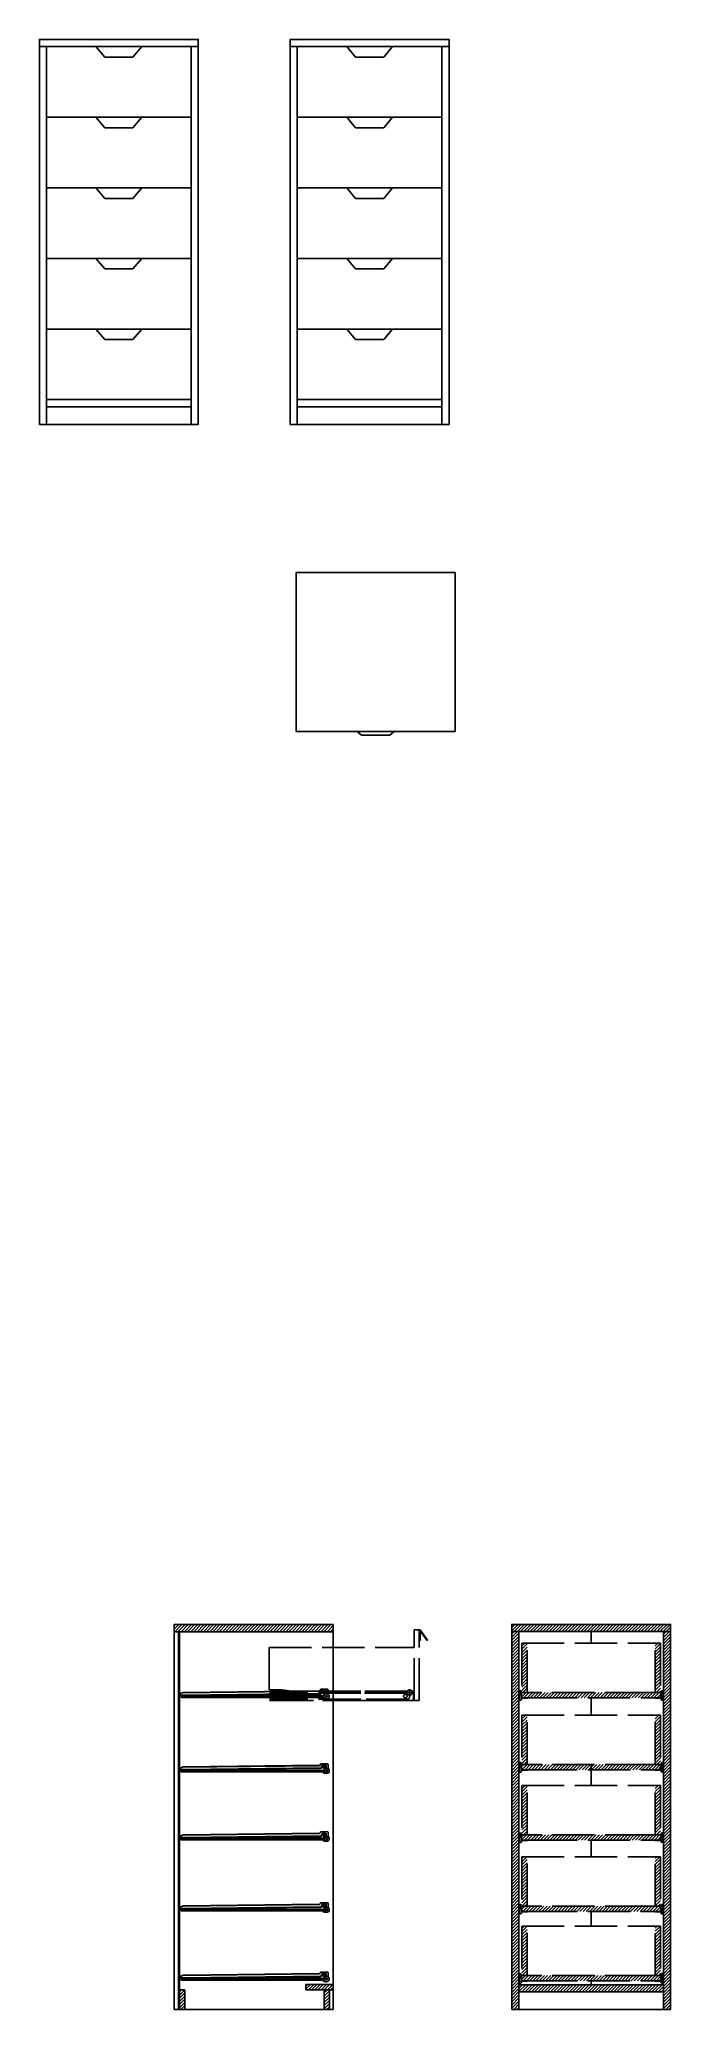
# Model space of a CAD drawing. Header units: millimetres. Extents: x -728 to 1441, y -1370 to 450.
# Drawn here: x 286 to 465, y -349 to 209 of the extents above; entities that cross this region are included whole.
import ezdxf

# ---------------------------------------------------------------- set-up
doc = ezdxf.new("R2010")
doc.units = ezdxf.units.MM
doc.linetypes.add('ACAD_ISO02W100', pattern=[15, 12, -3])
for name, color, linetype in [('Dettagli', 252, 'Continuous'), ('Linee da tratteggiare', 9, 'ACAD_ISO02W100'), ('Tratteggi', 252, 'Continuous')]:
    doc.layers.add(name, color=color, linetype=linetype)

msp = doc.modelspace()

# ---------------------------------------------------------------- hatches: boundary and pattern name
at = {"layer": 'Tratteggi', "transparency": 33554516}
h = msp.add_hatch(dxfattribs=at)
h.set_pattern_fill('ANSI31', color=256, scale=0.2)
h.paths.add_polyline_path([(465.2, -239.86), (420.2, -239.86), (420.2, -241.86), (421.45, -241.86), (422.2, -241.86), (463.2, -241.86), (464.51, -241.86), (465.2, -241.86)])
h = msp.add_hatch(dxfattribs=at)
h.set_pattern_fill('ANSI31', color=256, scale=0.2)
h.paths.add_polyline_path([(369.58, -241.9), (369.58, -239.9), (324.58, -239.9), (324.58, -241.9), (325.74, -241.9), (325.74, -241.77), (326.04, -241.77), (326.04, -241.9)])
h = msp.add_hatch(dxfattribs=at)
h.set_pattern_fill('ANSI31', color=256, scale=0.2)
h.paths.add_polyline_path([(326.04, -308.13), (325.74, -308.13), (325.74, -331.85), (326.04, -331.85)])
h.paths.add_polyline_path([(326.04, -269.1), (325.74, -269.1), (325.74, -308.13), (326.04, -308.13)])
h.paths.add_polyline_path([(326.04, -241.77), (325.74, -241.77), (325.74, -269.1), (326.04, -269.1)])
h = msp.add_hatch(dxfattribs=at)
h.set_pattern_fill('ANSI31', color=256, scale=0.2)
h.paths.add_polyline_path([(422.2, -241.86), (421.45, -241.86), (420.2, -241.86), (420.2, -348.86), (422.2, -348.86)])
h = msp.add_hatch(dxfattribs=at)
h.set_pattern_fill('ANSI31', color=256, scale=0.2)
h.paths.add_polyline_path([(462.36, -259.13), (458.67, -259.13), (423.07, -259.14), (423.07, -260.64), (426.76, -260.64), (462.36, -260.63)])
h.paths.add_polyline_path([(424.57, -245.14), (423.07, -245.14), (423.07, -259.14), (424.57, -259.14)])
h.paths.add_polyline_path([(462.36, -245.14), (460.86, -245.14), (460.86, -259.13), (462.36, -259.13)])
h = msp.add_hatch(dxfattribs=at)
h.set_pattern_fill('ANSI31', color=256, scale=0.2)
h.paths.add_polyline_path([(465.2, -241.86), (464.51, -241.86), (463.2, -241.86), (463.2, -348.86), (465.2, -348.86)])
h = msp.add_hatch(dxfattribs=at)
h.set_pattern_fill('ANSI31', color=256, scale=0.2)
h.paths.add_polyline_path([(424.57, -265.5), (423.07, -265.5), (423.07, -279.5), (424.57, -279.5)])
h.paths.add_polyline_path([(462.36, -279.49), (458.67, -279.49), (423.07, -279.5), (423.07, -281), (426.76, -281), (462.36, -280.99)])
h.paths.add_polyline_path([(462.36, -265.5), (460.86, -265.5), (460.86, -279.49), (462.36, -279.49)])
h = msp.add_hatch(dxfattribs=at)
h.set_pattern_fill('ANSI31', color=256, scale=0.2)
h.paths.add_polyline_path([(424.57, -285.43), (423.07, -285.43), (423.07, -299.43), (424.57, -299.43)])
h.paths.add_polyline_path([(462.36, -299.42), (458.67, -299.42), (423.07, -299.43), (423.07, -300.93), (426.76, -300.93), (462.36, -300.92)])
h.paths.add_polyline_path([(462.36, -285.43), (460.86, -285.43), (460.86, -299.42), (462.36, -299.42)])
h = msp.add_hatch(dxfattribs=at)
h.set_pattern_fill('ANSI31', color=256, scale=0.2)
h.paths.add_polyline_path([(424.57, -305.64), (423.07, -305.64), (423.07, -319.64), (424.57, -319.64)])
h.paths.add_polyline_path([(462.36, -319.63), (458.67, -319.63), (423.07, -319.64), (423.07, -321.14), (426.76, -321.14), (462.36, -321.13)])
h.paths.add_polyline_path([(462.36, -305.64), (460.86, -305.64), (460.86, -319.63), (462.36, -319.63)])
h = msp.add_hatch(dxfattribs=at)
h.set_pattern_fill('ANSI31', color=256, scale=0.2)
h.paths.add_polyline_path([(424.57, -325.27), (423.07, -325.27), (423.07, -339.27), (424.57, -339.27)])
h.paths.add_polyline_path([(462.36, -339.26), (460.86, -339.26), (458.67, -339.26), (423.07, -339.27), (423.07, -340.77), (426.76, -340.77), (462.36, -340.76)])
h.paths.add_polyline_path([(462.36, -325.27), (460.86, -325.27), (460.86, -339.26), (462.36, -339.26)])
h = msp.add_hatch(dxfattribs=at)
h.set_pattern_fill('ANSI31', color=256, scale=0.2)
h.paths.add_polyline_path([(326.04, -331.85), (325.74, -331.85), (325.74, -348.9), (326.04, -348.9), (326.04, -343.27)])
h.paths.add_polyline_path([(327.54, -343.27), (326.04, -343.27), (326.04, -348.9), (327.54, -348.9)])
h = msp.add_hatch(dxfattribs=at)
h.set_pattern_fill('ANSI31', color=256, scale=0.2)
h.paths.add_polyline_path([(369.58, -341.77), (361.84, -341.77), (361.84, -343.27), (369.58, -343.27)])
h = msp.add_hatch(dxfattribs=at)
h.set_pattern_fill('ANSI31', color=256, scale=0.2)
h.paths.add_polyline_path([(367.04, -343.27), (367.04, -348.9), (368.54, -348.9), (368.54, -343.27)])
h = msp.add_hatch(dxfattribs=at)
h.set_pattern_fill('ANSI31', color=256, scale=0.2)
h.paths.add_polyline_path([(463.2, -341.86), (422.2, -341.86), (422.2, -343.86), (463.2, -343.86)])

# ---------------------------------------------------------------- linework, layer by layer
for p, q in [((288.36, 206.95), (286.36, 206.95)), ((304.86, 203.95), (302.36, 206.95)), ((315.36, 206.95), (312.86, 203.95)), ((329.36, 206.95), (331.36, 206.95)), ((359.43, 206.95), (357.43, 206.95)), ((375.93, 203.95), (373.43, 206.95)), ((386.43, 206.95), (383.93, 203.95)), ((400.43, 206.95), (402.43, 206.95)), ((312.86, 203.95), (304.86, 203.95)), ((379.93, 203.95), (375.93, 203.95)), ((379.93, 203.95), (383.93, 203.95)), ((288.36, 186.95), (329.36, 186.95)), ((304.86, 183.93), (302.36, 186.93)), ((315.36, 186.93), (312.86, 183.93)), ((359.43, 186.95), (400.43, 186.95)), ((375.93, 183.93), (373.43, 186.93)), ((386.43, 186.93), (383.93, 183.93)), ((312.86, 183.93), (304.86, 183.93)), ((379.93, 183.93), (375.93, 183.93)), ((379.93, 183.93), (383.93, 183.93)), ((288.36, 166.95), (329.36, 166.95)), ((304.86, 163.91), (302.36, 166.91)), ((312.86, 163.91), (304.86, 163.91)), ((315.36, 166.91), (312.86, 163.91)), ((359.43, 166.95), (400.43, 166.95)), ((375.93, 163.91), (373.43, 166.91)), ((379.93, 163.91), (375.93, 163.91)), ((379.93, 163.91), (383.93, 163.91)), ((386.43, 166.91), (383.93, 163.91)), ((288.36, 146.95), (329.36, 146.95)), ((304.86, 143.95), (302.36, 146.95)), ((315.36, 146.95), (312.86, 143.95)), ((359.43, 146.95), (400.43, 146.95)), ((375.93, 143.95), (373.43, 146.95)), ((386.43, 146.95), (383.93, 143.95)), ((312.86, 143.95), (304.86, 143.95)), ((379.93, 143.95), (375.93, 143.95)), ((379.93, 143.95), (383.93, 143.95)), ((288.36, 126.95), (329.36, 126.95)), ((304.86, 123.94), (302.36, 126.94)), ((312.86, 123.94), (304.86, 123.94)), ((315.36, 126.94), (312.86, 123.94)), ((359.43, 126.95), (400.43, 126.95)), ((375.93, 123.94), (373.43, 126.94)), ((379.93, 123.94), (375.93, 123.94)), ((379.93, 123.94), (383.93, 123.94)), ((386.43, 126.94), (383.93, 123.94)), ((288.36, 106.95), (329.36, 106.95)), ((359.43, 106.95), (400.43, 106.95)), ((288.36, 104.95), (329.36, 104.95)), ((359.43, 104.95), (400.43, 104.95)), ((286.36, 99.95), (331.36, 99.95)), ((357.43, 99.95), (402.43, 99.95)), ((376.4, 12.99), (377.65, 11.99)), ((381.65, 11.99), (377.65, 11.99)), ((381.65, 11.99), (385.65, 11.99)), ((385.65, 11.99), (386.9, 12.99)), ((369.58, -239.9), (324.58, -239.9)), ((324.58, -239.9), (324.58, -348.9)), ((325.74, -241.9), (324.58, -241.9)), ((325.74, -241.77), (325.74, -348.9)), ((325.74, -241.77), (326.04, -241.77)), ((326.04, -241.77), (326.04, -348.89)), ((369.58, -241.9), (326.04, -241.9)), ((369.58, -348.9), (369.58, -239.9)), ((421.45, -241.86), (420.21, -241.86)), ((422.2, -241.86), (421.45, -241.86)), ((463.2, -241.86), (464.51, -241.86)), ((464.51, -241.86), (465.2, -241.86)), ((463.2, -258.42), (463.2, -260.6)), ((463.2, -278.78), (463.2, -280.96)), ((463.2, -298.71), (463.2, -300.89)), ((463.2, -318.92), (463.2, -321.1)), ((463.2, -338.55), (463.2, -340.74)), ((326.04, -343.27), (326.04, -348.89)), ((326.04, -343.27), (327.54, -343.27)), ((327.54, -343.27), (327.54, -348.9)), ((369.58, -341.77), (361.84, -341.77)), ((361.84, -343.27), (361.84, -341.77)), ((369.59, -343.27), (361.84, -343.27)), ((367.04, -348.9), (367.04, -343.27)), ((368.54, -348.9), (368.54, -343.27)), ((422.2, -341.86), (463.2, -341.86)), ((422.2, -343.86), (463.2, -343.86)), ((324.58, -348.9), (369.58, -348.9)), ((420.2, -348.86), (465.2, -348.86))]:
    msp.add_line(p, q)
for points in [[(286.36, 99.95), (286.36, 208.95), (331.36, 208.95), (331.36, 99.95)], [(288.36, 99.95), (288.36, 206.95), (329.36, 206.95), (329.36, 99.95)], [(302.36, 206.95), (315.36, 206.95)], [(357.43, 99.95), (357.43, 208.95), (402.43, 208.95), (402.43, 99.95)], [(359.43, 99.95), (359.43, 206.95), (400.43, 206.95), (400.43, 99.95)], [(373.43, 206.95), (386.43, 206.95)], [(302.36, 186.93), (315.36, 186.93)], [(373.43, 186.93), (386.43, 186.93)], [(302.36, 166.91), (315.36, 166.91)], [(373.43, 166.91), (386.43, 166.91)], [(302.36, 146.95), (315.36, 146.95)], [(373.43, 146.95), (386.43, 146.95)], [(302.36, 126.94), (315.36, 126.94)], [(373.43, 126.94), (386.43, 126.94)], [(359.14, 57.99), (404.14, 57.99), (404.14, 12.99), (359.14, 12.99), (359.14, 57.99)], [(420.2, -348.86), (420.2, -239.86), (465.2, -239.86), (465.2, -348.86)], [(422.2, -348.86), (422.2, -241.86), (463.2, -241.86), (463.2, -348.86)]]:
    msp.add_lwpolyline(points)
for points in [[(422.2, -241.86), (463.2, -241.86), (463.2, -348.86), (422.2, -348.86)], [(422.2, -343.86), (463.2, -343.86), (463.2, -348.86), (422.2, -348.86)]]:
    msp.add_lwpolyline(points, close=True)
at = {"layer": 'Dettagli'}
for p, q in [((442.7, -241.86), (442.7, -245.14)), ((326.29, -259.44), (327.11, -259.09)), ((326.29, -260.18), (326.29, -259.44)), ((326.66, -259.84), (326.29, -259.85)), ((326.29, -260.18), (326.75, -260.18)), ((326.63, -260.49), (326.29, -260.18)), ((326.61, -259.96), (326.3, -259.96)), ((326.3, -260.11), (326.66, -260.11)), ((366.85, -260.39), (326.52, -260.39)), ((366.78, -260.49), (326.63, -260.49)), ((365.77, -258.73), (326.87, -259.19)), ((326.91, -260.18), (366.89, -260.17)), ((366.08, -259.37), (327, -259.84)), ((327, -260.11), (366.87, -259.97)), ((366.11, -259.58), (327.04, -259.95)), ((365.72, -258.63), (327.11, -259.09)), ((365.72, -258.63), (365.98, -258.33)), ((365.77, -258.73), (366.12, -258.31)), ((367.96, -258.18), (366.14, -258.21)), ((366.88, -260.78), (366.78, -260.49)), ((366.98, -260.77), (366.85, -260.39)), ((366.95, -260.88), (367.42, -260.88)), ((422.32, -258.43), (422.22, -258.43)), ((422.22, -258.43), (422.22, -260.62)), ((422.22, -260.62), (422.32, -260.62)), ((422.32, -258.63), (422.32, -258.43)), ((422.32, -258.62), (422.83, -258.62)), ((422.32, -260.52), (422.32, -258.63)), ((422.83, -258.72), (422.32, -258.72)), ((422.32, -260.52), (422.42, -260.52)), ((422.42, -260.62), (422.32, -260.62)), ((422.42, -259.86), (422.42, -261.18)), ((422.8, -259.77), (422.53, -259.77)), ((422.53, -261.27), (422.81, -261.27)), ((422.83, -258.62), (422.83, -258.72)), ((422.91, -261.17), (422.92, -259.88)), ((422.91, -260.52), (422.97, -260.52)), ((422.97, -260.62), (422.91, -260.62)), ((442.7, -260.63), (442.7, -265.5)), ((462.51, -260.51), (462.45, -260.51)), ((462.45, -260.61), (462.51, -260.61)), ((462.51, -260.51), (462.5, -260.51)), ((462.5, -260.61), (462.51, -260.61)), ((462.51, -261.16), (462.51, -259.86)), ((463.1, -258.6), (462.59, -258.6)), ((462.59, -258.6), (462.59, -258.7)), ((462.59, -258.7), (463.1, -258.7)), ((462.9, -261.25), (462.61, -261.25)), ((462.63, -259.76), (462.9, -259.76)), ((463.01, -259.84), (463.01, -261.17)), ((463.1, -260.51), (463.01, -260.51)), ((463.01, -260.61), (463.1, -260.61)), ((463.1, -258.62), (463.1, -258.42)), ((463.1, -258.42), (463.2, -258.42)), ((463.1, -260.51), (463.1, -258.62)), ((463.2, -260.6), (463.1, -260.6)), ((422.32, -278.79), (422.22, -278.79)), ((422.22, -278.79), (422.22, -280.98)), ((422.32, -278.99), (422.32, -278.79)), ((463.1, -278.98), (463.1, -278.78)), ((463.1, -278.78), (463.2, -278.78)), ((326.29, -280.55), (327.11, -280.2)), ((326.29, -281.29), (326.29, -280.55)), ((326.66, -280.95), (326.29, -280.95)), ((326.29, -281.28), (326.75, -281.28)), ((326.63, -281.59), (326.29, -281.29)), ((326.61, -281.06), (326.3, -281.07)), ((326.3, -281.22), (326.66, -281.21)), ((366.85, -281.49), (326.52, -281.49)), ((366.78, -281.59), (326.63, -281.59)), ((365.77, -279.84), (326.87, -280.3)), ((326.91, -281.28), (366.89, -281.27)), ((366.08, -280.48), (327, -280.95)), ((327, -281.21), (366.87, -281.08)), ((366.11, -280.68), (327.04, -281.06)), ((365.72, -279.74), (327.11, -280.2)), ((365.72, -279.74), (365.98, -279.43)), ((365.77, -279.84), (366.12, -279.41)), ((367.96, -279.29), (366.14, -279.31)), ((366.88, -281.89), (366.78, -281.59)), ((366.98, -281.88), (366.85, -281.49)), ((366.95, -281.99), (367.42, -281.98)), ((422.22, -280.98), (422.32, -280.98)), ((422.32, -278.98), (422.83, -278.98)), ((422.32, -280.88), (422.32, -278.99)), ((422.83, -279.08), (422.32, -279.08)), ((422.32, -280.88), (422.42, -280.88)), ((422.42, -280.98), (422.32, -280.98)), ((422.42, -280.22), (422.42, -281.54)), ((422.8, -280.13), (422.53, -280.13)), ((422.53, -281.63), (422.81, -281.63)), ((422.83, -278.98), (422.83, -279.08)), ((422.91, -281.53), (422.92, -280.24)), ((422.91, -280.88), (422.97, -280.88)), ((422.97, -280.98), (422.91, -280.98)), ((442.7, -279.49), (442.7, -285.43)), ((462.51, -280.87), (462.45, -280.87)), ((462.45, -280.97), (462.51, -280.97)), ((462.51, -280.87), (462.5, -280.87)), ((462.5, -280.97), (462.51, -280.97)), ((462.51, -281.52), (462.51, -280.22)), ((463.1, -278.96), (462.59, -278.96)), ((462.59, -278.96), (462.59, -279.06)), ((462.59, -279.06), (463.1, -279.06)), ((462.9, -281.61), (462.61, -281.61)), ((462.63, -280.11), (462.9, -280.12)), ((463.01, -280.2), (463.01, -281.53)), ((463.1, -280.87), (463.01, -280.87)), ((463.01, -280.97), (463.1, -280.97)), ((463.1, -280.87), (463.1, -278.98)), ((463.2, -280.96), (463.1, -280.96)), ((326.29, -299.78), (327.11, -299.43)), ((326.29, -300.52), (326.29, -299.78)), ((326.66, -300.19), (326.29, -300.19)), ((326.29, -300.52), (326.75, -300.52)), ((326.63, -300.83), (326.29, -300.52)), ((326.61, -300.3), (326.3, -300.3)), ((326.3, -300.45), (326.66, -300.45)), ((366.85, -300.73), (326.52, -300.73)), ((366.78, -300.83), (326.63, -300.83)), ((365.77, -299.07), (326.87, -299.54)), ((326.91, -300.52), (366.89, -300.51)), ((366.08, -299.71), (327, -300.18)), ((327, -300.45), (366.87, -300.31)), ((366.11, -299.92), (327.04, -300.29)), ((365.72, -298.97), (327.11, -299.43)), ((365.72, -298.97), (365.98, -298.67)), ((365.77, -299.07), (366.12, -298.65)), ((367.96, -298.52), (366.14, -298.55)), ((366.88, -301.12), (366.78, -300.83)), ((366.98, -301.11), (366.85, -300.73)), ((366.95, -301.22), (367.42, -301.22)), ((422.32, -298.72), (422.22, -298.72)), ((422.22, -298.72), (422.22, -300.91)), ((422.22, -300.91), (422.32, -300.91)), ((422.32, -298.92), (422.32, -298.72)), ((422.32, -298.91), (422.83, -298.91)), ((422.32, -300.81), (422.32, -298.92)), ((422.83, -299.01), (422.32, -299.01)), ((422.32, -300.81), (422.42, -300.81)), ((422.42, -300.91), (422.32, -300.91)), ((422.42, -300.15), (422.42, -301.47)), ((422.8, -300.06), (422.53, -300.06)), ((422.83, -298.91), (422.83, -299.01)), ((422.91, -301.46), (422.92, -300.17)), ((422.91, -300.81), (422.97, -300.81)), ((422.97, -300.91), (422.91, -300.91)), ((442.7, -300.92), (442.7, -305.64)), ((462.51, -300.8), (462.45, -300.8)), ((462.45, -300.9), (462.51, -300.9)), ((462.51, -300.8), (462.5, -300.8)), ((462.5, -300.9), (462.51, -300.9)), ((462.51, -301.45), (462.51, -300.15)), ((463.1, -298.89), (462.59, -298.89)), ((462.59, -298.89), (462.59, -298.99)), ((462.59, -298.99), (463.1, -298.99)), ((462.63, -300.04), (462.9, -300.05)), ((463.01, -300.13), (463.01, -301.46)), ((463.1, -300.8), (463.01, -300.8)), ((463.01, -300.9), (463.1, -300.9)), ((463.1, -298.91), (463.1, -298.71)), ((463.1, -298.71), (463.2, -298.71)), ((463.1, -300.8), (463.1, -298.91)), ((463.2, -300.89), (463.1, -300.89)), ((422.53, -301.56), (422.81, -301.56)), ((462.9, -301.54), (462.61, -301.54)), ((326.29, -319.91), (327.11, -319.56)), ((326.29, -320.64), (326.29, -319.91)), ((326.66, -320.31), (326.29, -320.31)), ((326.29, -320.64), (326.75, -320.64)), ((326.63, -320.95), (326.29, -320.64)), ((326.61, -320.42), (326.3, -320.42)), ((326.3, -320.57), (326.66, -320.57)), ((366.85, -320.85), (326.52, -320.85)), ((366.78, -320.95), (326.63, -320.95)), ((365.77, -319.19), (326.87, -319.66)), ((326.91, -320.64), (366.89, -320.63)), ((366.08, -319.83), (327, -320.3)), ((327, -320.57), (366.87, -320.43)), ((366.11, -320.04), (327.04, -320.42)), ((365.72, -319.09), (327.11, -319.56)), ((365.72, -319.09), (365.98, -318.79)), ((365.77, -319.19), (366.12, -318.77)), ((367.96, -318.65), (366.14, -318.67)), ((366.88, -321.25), (366.78, -320.95)), ((366.98, -321.23), (366.85, -320.85)), ((366.95, -321.34), (367.42, -321.34)), ((422.32, -318.93), (422.22, -318.93)), ((422.22, -318.93), (422.22, -321.12)), ((422.22, -321.12), (422.32, -321.12)), ((422.32, -319.13), (422.32, -318.93)), ((422.32, -319.12), (422.83, -319.12)), ((422.32, -321.02), (422.32, -319.13)), ((422.83, -319.22), (422.32, -319.22)), ((422.32, -321.02), (422.42, -321.02)), ((422.42, -321.12), (422.32, -321.12)), ((422.42, -320.36), (422.42, -321.68)), ((422.8, -320.27), (422.53, -320.27)), ((422.53, -321.77), (422.81, -321.77)), ((422.83, -319.12), (422.83, -319.22)), ((422.91, -321.67), (422.92, -320.38)), ((422.91, -321.02), (422.97, -321.02)), ((422.97, -321.12), (422.91, -321.12)), ((442.7, -321.13), (442.7, -325.27)), ((462.51, -321.01), (462.45, -321.01)), ((462.45, -321.11), (462.51, -321.11)), ((462.51, -321.01), (462.5, -321.01)), ((462.5, -321.11), (462.51, -321.11)), ((462.51, -321.66), (462.51, -320.36)), ((463.1, -319.1), (462.59, -319.1)), ((462.59, -319.1), (462.59, -319.2)), ((462.59, -319.2), (463.1, -319.2)), ((462.9, -321.75), (462.61, -321.75)), ((462.63, -320.26), (462.9, -320.26)), ((463.01, -320.34), (463.01, -321.67)), ((463.1, -321.01), (463.01, -321.01)), ((463.01, -321.11), (463.1, -321.11)), ((463.1, -319.12), (463.1, -318.92)), ((463.1, -318.92), (463.2, -318.92)), ((463.1, -321.01), (463.1, -319.12)), ((463.2, -321.1), (463.1, -321.1)), ((326.29, -339.5), (327.11, -339.15)), ((326.29, -340.24), (326.29, -339.5)), ((326.66, -339.9), (326.29, -339.9)), ((326.29, -340.23), (326.75, -340.23)), ((326.63, -340.54), (326.29, -340.24)), ((326.61, -340.01), (326.3, -340.02)), ((326.3, -340.17), (326.66, -340.16)), ((365.77, -338.79), (326.87, -339.25)), ((326.91, -340.23), (366.89, -340.22)), ((366.08, -339.43), (327, -339.9)), ((327, -340.16), (366.87, -340.03)), ((366.11, -339.63), (327.04, -340.01)), ((365.72, -338.69), (327.11, -339.15)), ((365.72, -338.69), (365.98, -338.38)), ((365.77, -338.79), (366.12, -338.36)), ((367.96, -338.24), (366.14, -338.26)), ((422.32, -338.56), (422.22, -338.56)), ((422.22, -338.56), (422.22, -340.75)), ((422.32, -338.76), (422.32, -338.56)), ((422.32, -338.75), (422.83, -338.75)), ((422.32, -340.65), (422.32, -338.76)), ((422.83, -338.85), (422.32, -338.85)), ((422.42, -339.99), (422.42, -341.32)), ((422.8, -339.9), (422.53, -339.9)), ((422.83, -338.75), (422.83, -338.85)), ((422.91, -341.31), (422.92, -340.01)), ((462.51, -341.29), (462.51, -340)), ((463.1, -338.73), (462.59, -338.73)), ((462.59, -338.73), (462.59, -338.83)), ((462.59, -338.83), (463.1, -338.83)), ((462.63, -339.89), (462.9, -339.89)), ((463.01, -339.97), (463.01, -341.3)), ((463.1, -338.75), (463.1, -338.55)), ((463.1, -338.55), (463.2, -338.55)), ((463.1, -340.64), (463.1, -338.75)), ((366.85, -340.44), (326.52, -340.44)), ((366.78, -340.54), (326.63, -340.54)), ((366.88, -340.84), (366.78, -340.54)), ((366.98, -340.83), (366.85, -340.44)), ((366.95, -340.94), (367.42, -340.93)), ((422.22, -340.75), (422.32, -340.75)), ((422.32, -340.65), (422.42, -340.65)), ((422.42, -340.75), (422.32, -340.75)), ((422.53, -341.4), (422.81, -341.4)), ((422.91, -340.65), (422.97, -340.65)), ((422.97, -340.75), (422.91, -340.75)), ((442.7, -340.77), (442.7, -341.86)), ((462.51, -340.64), (462.45, -340.64)), ((462.45, -340.74), (462.51, -340.74)), ((462.51, -340.64), (462.5, -340.64)), ((462.5, -340.74), (462.51, -340.74)), ((462.9, -341.39), (462.61, -341.39)), ((463.1, -340.64), (463.01, -340.64)), ((463.01, -340.74), (463.1, -340.74)), ((463.2, -340.74), (463.1, -340.74))]:
    msp.add_line(p, q, dxfattribs=at)
for points in [[(365.98, -258.33, -0.191725), (366.14, -258.21, 0.352144)], [(366.08, -259.37, 0.171809), (366.36, -258.86, -0.222794), (366.68, -258.54, 0.006503), (367.42, -258.54, -0.379769), (367.65, -258.87, 0.001987), (367.66, -259.45, 0.001987)], [(366.11, -259.58, 0.233437), (366.52, -258.97, -0.278581), (366.7, -258.74, 0.005694), (367.35, -258.74, -0.413448), (367.45, -258.85, 0.002186), (367.46, -259.5, 0.002186)], [(366.12, -258.31, -0.258293), (366.3, -258.2, -2.069654)], [(367.02, -259.97, -0.006371), (366.87, -259.97)], [(366.88, -260.78, 0.171693), (366.95, -260.88, 1.79937)], [(366.98, -260.17, -0.004678), (366.89, -260.17)], [(366.98, -260.77, 0.281824), (367.1, -260.88, 6.460955)], [(367.96, -258.18, -0.422039), (368.16, -258.4), (368.16, -259.58)], [(422.53, -259.77, 0.227707), (422.42, -259.86, 5.44462)], [(422.42, -261.18, 0.280339), (422.53, -261.27, -2.1226)], [(422.8, -259.77, -0.258742), (422.92, -259.88, 0.881598)], [(422.91, -261.17, -0.410586), (422.81, -261.27, 1.426732)], [(462.63, -259.75, 0.258742), (462.51, -259.86, -0.881598)], [(462.51, -261.16, 0.410586), (462.61, -261.25, -1.426732)], [(462.9, -259.76, -0.227707), (463.01, -259.84, -5.44462)], [(463.01, -261.17, -0.280339), (462.9, -261.25, 2.1226)], [(365.98, -279.43, -0.191725), (366.14, -279.31, 0.352144)], [(366.08, -280.48, 0.171809), (366.36, -279.96, -0.222794), (366.68, -279.64, 0.006503), (367.42, -279.64, -0.379769), (367.65, -279.97, 0.001987), (367.66, -280.55, 0.001987)], [(366.11, -280.68, 0.233437), (366.52, -280.08, -0.278581), (366.7, -279.84, 0.005694), (367.35, -279.84, -0.413448), (367.45, -279.96, 0.002186), (367.46, -280.6, 0.002186)], [(366.12, -279.41, -0.258293), (366.3, -279.31, -2.069654)], [(367.02, -281.08, -0.006371), (366.87, -281.08)], [(366.88, -281.88, 0.171693), (366.95, -281.99, 1.79937)], [(366.98, -281.28, -0.004678), (366.89, -281.27)], [(366.98, -281.88, 0.281824), (367.1, -281.99, 6.460955)], [(367.96, -279.29, -0.422039), (368.16, -279.51), (368.16, -280.69)], [(422.53, -280.13, 0.227707), (422.42, -280.22, 5.44462)], [(422.42, -281.54, 0.280339), (422.53, -281.63, -2.1226)], [(422.8, -280.13, -0.258742), (422.92, -280.24, 0.881598)], [(422.91, -281.53, -0.410586), (422.81, -281.63, 1.426732)], [(462.63, -280.11, 0.258742), (462.51, -280.22, -0.881598)], [(462.51, -281.52, 0.410586), (462.61, -281.61, -1.426732)], [(462.9, -280.12, -0.227707), (463.01, -280.2, -5.44462)], [(463.01, -281.53, -0.280339), (462.9, -281.61, 2.1226)], [(365.98, -298.67, -0.191725), (366.14, -298.55, 0.352144)], [(366.08, -299.71, 0.171809), (366.36, -299.2, -0.222794), (366.68, -298.88, 0.006503), (367.42, -298.88, -0.379769), (367.65, -299.21, 0.001987), (367.66, -299.79, 0.001987)], [(366.11, -299.92, 0.233437), (366.52, -299.31, -0.278581), (366.7, -299.08, 0.005694), (367.35, -299.08, -0.413448), (367.45, -299.19, 0.002186), (367.46, -299.84, 0.002186)], [(366.12, -298.65, -0.258293), (366.3, -298.54, -2.069654)], [(367.02, -300.31, -0.006371), (366.87, -300.31)], [(366.88, -301.12, 0.171693), (366.95, -301.22, 1.79937)], [(366.98, -300.51, -0.004678), (366.89, -300.51)], [(366.98, -301.11, 0.281824), (367.1, -301.22, 6.460955)], [(367.96, -298.52, -0.422039), (368.16, -298.74), (368.16, -299.92)], [(422.53, -300.06, 0.227707), (422.42, -300.15, 5.44462)], [(422.8, -300.06, -0.258742), (422.92, -300.17, 0.881598)], [(462.63, -300.04, 0.258742), (462.51, -300.15, -0.881598)], [(462.9, -300.05, -0.227707), (463.01, -300.13, -5.44462)], [(422.42, -301.47, 0.280339), (422.53, -301.56, -2.1226)], [(422.91, -301.46, -0.410586), (422.81, -301.56, 1.426732)], [(462.51, -301.45, 0.410586), (462.61, -301.54, -1.426732)], [(463.01, -301.46, -0.280339), (462.9, -301.54, 2.1226)], [(365.98, -318.79, -0.191725), (366.14, -318.67, 0.352144)], [(366.08, -319.83, 0.171809), (366.36, -319.32, -0.222794), (366.68, -319, 0.006503), (367.42, -319, -0.379769), (367.65, -319.33, 0.001987), (367.66, -319.91, 0.001987)], [(366.11, -320.04, 0.233437), (366.52, -319.43, -0.278581), (366.7, -319.2, 0.005694), (367.35, -319.2, -0.413448), (367.45, -319.32, 0.002186), (367.46, -319.96, 0.002186)], [(366.12, -318.77, -0.258293), (366.3, -318.67, -2.069654)], [(367.02, -320.44, -0.006371), (366.87, -320.43)], [(366.88, -321.24, 0.171693), (366.95, -321.34, 1.79937)], [(366.98, -320.63, -0.004678), (366.89, -320.63)], [(366.98, -321.23, 0.281824), (367.1, -321.34, 6.460955)], [(367.96, -318.65, -0.422039), (368.16, -318.87), (368.16, -320.05)], [(422.53, -320.27, 0.227707), (422.42, -320.36, 5.44462)], [(422.42, -321.68, 0.280339), (422.53, -321.77, -2.1226)], [(422.8, -320.27, -0.258742), (422.92, -320.38, 0.881598)], [(422.91, -321.67, -0.410586), (422.81, -321.77, 1.426732)], [(462.63, -320.25, 0.258742), (462.51, -320.36, -0.881598)], [(462.51, -321.66, 0.410586), (462.61, -321.75, -1.426732)], [(462.9, -320.26, -0.227707), (463.01, -320.34, -5.44462)], [(463.01, -321.67, -0.280339), (462.9, -321.75, 2.1226)], [(365.98, -338.38, -0.191725), (366.14, -338.26, 0.352144)], [(366.08, -339.43, 0.171809), (366.36, -338.91, -0.222794), (366.68, -338.59, 0.006503), (367.42, -338.59, -0.379769), (367.65, -338.92, 0.001987), (367.66, -339.5, 0.001987)], [(366.11, -339.63, 0.233437), (366.52, -339.03, -0.278581), (366.7, -338.79, 0.005694), (367.35, -338.79, -0.413448), (367.45, -338.91, 0.002186), (367.46, -339.55, 0.002186)], [(366.12, -338.36, -0.258293), (366.3, -338.26, -2.069654)], [(367.02, -340.03, -0.006371), (366.87, -340.03)], [(366.98, -340.23, -0.004678), (366.89, -340.22)], [(367.96, -338.24, -0.422039), (368.16, -338.46), (368.16, -339.64)], [(422.53, -339.9, 0.227707), (422.42, -339.99, 5.44462)], [(422.8, -339.9, -0.258742), (422.92, -340.01, 0.881598)], [(462.63, -339.89, 0.258742), (462.51, -340, -0.881598)], [(462.9, -339.89, -0.227707), (463.01, -339.98, -5.44462)], [(366.88, -340.83, 0.171693), (366.95, -340.94, 1.79937)], [(366.98, -340.83, 0.281824), (367.1, -340.94, 6.460955)], [(422.42, -341.32, 0.280339), (422.53, -341.4, -2.1226)], [(422.91, -341.3, -0.410586), (422.81, -341.4, 1.426732)], [(462.51, -341.29, 0.410586), (462.61, -341.39, -1.426732)], [(463.01, -341.3, -0.280339), (462.9, -341.39, 2.1226)]]:
    msp.add_lwpolyline(points, format="xyb", dxfattribs=at)
for centre, radius in [((326.83, -259.98), 0.216), ((366.98, -259.33), 0.216), ((367.73, -260.2), 0.75), ((367.73, -260.2), 0.25), ((326.83, -281.08), 0.216), ((366.98, -280.43), 0.216), ((367.73, -281.3), 0.75), ((367.73, -281.3), 0.25), ((326.83, -300.32), 0.216), ((366.98, -299.67), 0.216), ((367.73, -300.54), 0.75), ((367.73, -300.54), 0.25), ((326.83, -320.44), 0.216), ((366.98, -319.79), 0.216), ((367.73, -320.66), 0.75), ((367.73, -320.66), 0.25), ((326.83, -340.03), 0.216), ((366.98, -339.38), 0.216), ((367.73, -340.25), 0.75), ((367.73, -340.25), 0.25)]:
    msp.add_circle(centre, radius, dxfattribs=at)
at = {"layer": 'Linee da tratteggiare'}
for p, q in [((392.5, -261.4), (392.5, -241.4)), ((394.21, -241.4), (392.5, -241.4)), ((394, -261.4), (394, -241.4)), ((394.2, -244.4), (394, -244.4)), ((396.36, -244.28), (394.2, -241.4)), ((394.2, -244.4), (394.2, -241.74)), ((394.2, -241.74), (396.2, -244.4)), ((396.36, -244.28), (396.2, -244.39)), ((423.07, -245.14), (423.07, -260.64)), ((423.07, -245.14), (462.36, -245.14)), ((424.57, -259.14), (424.57, -245.14)), ((460.86, -259.13), (460.86, -245.14)), ((462.36, -245.14), (462.36, -260.63)), ((351.5, -246.4), (351.5, -261.4)), ((351.5, -246.4), (392.49, -246.4)), ((393.99, -261.4), (351.5, -261.4)), ((355.02, -258.35), (351.58, -258.35)), ((355.02, -258.45), (351.58, -258.45)), ((377.42, -259.35), (351.58, -259.35)), ((351.58, -261.34), (377.42, -261.34)), ((357.95, -258.85), (355.01, -258.45)), ((357.95, -258.75), (355.02, -258.35)), ((377.42, -258.75), (357.95, -258.75)), ((377.42, -258.85), (357.95, -258.85)), ((390.58, -258.75), (377.42, -258.75)), ((390.53, -258.85), (377.42, -258.85)), ((390.52, -259.35), (377.42, -259.35)), ((377.42, -261.34), (391.94, -261.34)), ((383.47, -259.31), (382.98, -258.87)), ((383.47, -259.17), (383.11, -258.85)), ((383.93, -258.85), (383.47, -259.31)), ((383.79, -258.85), (383.47, -259.17)), ((385.03, -259.31), (384.54, -258.87)), ((385.03, -259.17), (384.67, -258.85)), ((385.49, -258.85), (385.03, -259.31)), ((385.35, -258.85), (385.03, -259.17)), ((392.04, -258.75), (391.88, -258.75)), ((392.36, -261.01), (392.36, -258.99)), ((422.46, -258.98), (422.46, -259.8)), ((423.07, -259.14), (422.49, -259.14)), ((422.49, -259.14), (422.49, -259.24)), ((422.49, -259.24), (422.49, -259.55)), ((422.49, -259.35), (422.59, -259.35)), ((422.49, -259.55), (422.97, -259.55)), ((422.84, -258.89), (422.57, -258.89)), ((422.59, -259.24), (422.59, -259.24)), ((422.59, -259.24), (422.97, -259.24)), ((422.59, -259.24), (422.59, -259.35)), ((422.96, -259.14), (422.96, -259)), ((422.97, -259.24), (422.97, -260.74)), ((424.67, -260.74), (422.97, -260.74)), ((458.67, -259.13), (423.07, -259.14)), ((426.76, -260.64), (423.07, -260.64)), ((424.67, -260.74), (424.67, -260.64)), ((426.76, -260.64), (462.36, -260.63)), ((458.67, -259.13), (462.36, -259.13)), ((460.76, -260.73), (460.76, -260.63)), ((460.76, -260.73), (462.45, -260.73)), ((462.36, -259.13), (462.93, -259.13)), ((462.45, -259.23), (462.45, -260.73)), ((462.84, -259.23), (462.45, -259.23)), ((462.93, -259.54), (462.46, -259.54)), ((462.47, -259.13), (462.47, -258.98)), ((462.59, -258.87), (462.85, -258.88)), ((462.83, -259.23), (462.83, -259.23)), ((462.83, -259.23), (462.83, -259.34)), ((462.93, -259.34), (462.83, -259.34)), ((462.93, -259.13), (462.93, -259.23)), ((462.93, -259.23), (462.93, -259.54)), ((462.97, -258.96), (462.96, -259.79)), ((423.07, -265.5), (423.07, -281)), ((423.07, -265.5), (462.36, -265.5)), ((424.57, -279.5), (424.57, -265.5)), ((460.86, -279.49), (460.86, -265.5)), ((462.36, -265.5), (462.36, -280.99)), ((422.46, -279.33), (422.46, -280.16)), ((423.07, -279.5), (422.49, -279.5)), ((422.49, -279.5), (422.49, -279.6)), ((422.49, -279.6), (422.49, -279.91)), ((422.49, -279.71), (422.59, -279.71)), ((422.49, -279.91), (422.97, -279.91)), ((422.84, -279.25), (422.57, -279.25)), ((422.59, -279.6), (422.59, -279.6)), ((422.59, -279.6), (422.97, -279.6)), ((422.59, -279.6), (422.59, -279.71)), ((422.96, -279.5), (422.96, -279.36)), ((422.97, -279.6), (422.97, -281.1)), ((424.67, -281.1), (422.97, -281.1)), ((458.67, -279.49), (423.07, -279.5)), ((426.76, -281), (423.07, -281)), ((424.67, -281.1), (424.67, -281)), ((426.76, -281), (462.36, -280.99)), ((458.67, -279.49), (462.36, -279.49)), ((460.76, -281.09), (460.76, -280.99)), ((460.76, -281.09), (462.45, -281.09)), ((462.36, -279.49), (462.93, -279.49)), ((462.45, -279.59), (462.45, -281.09)), ((462.84, -279.59), (462.45, -279.59)), ((462.93, -279.9), (462.46, -279.9)), ((462.47, -279.49), (462.47, -279.34)), ((462.59, -279.23), (462.85, -279.24)), ((462.83, -279.59), (462.83, -279.59)), ((462.83, -279.59), (462.83, -279.7)), ((462.93, -279.7), (462.83, -279.7)), ((462.93, -279.49), (462.93, -279.59)), ((462.93, -279.59), (462.93, -279.9)), ((462.97, -279.32), (462.96, -280.15)), ((423.07, -285.43), (423.07, -300.93)), ((423.07, -285.43), (462.36, -285.43)), ((424.57, -299.43), (424.57, -285.43)), ((460.86, -299.42), (460.86, -285.43)), ((462.36, -285.43), (462.36, -300.92)), ((422.46, -299.26), (422.46, -300.09)), ((423.07, -299.43), (422.49, -299.43)), ((422.49, -299.43), (422.49, -299.53)), ((422.49, -299.53), (422.49, -299.84)), ((422.49, -299.64), (422.59, -299.64)), ((422.49, -299.84), (422.97, -299.84)), ((422.84, -299.18), (422.57, -299.18)), ((422.59, -299.53), (422.59, -299.53)), ((422.59, -299.53), (422.97, -299.53)), ((422.59, -299.53), (422.59, -299.64)), ((422.96, -299.43), (422.96, -299.29)), ((422.97, -299.53), (422.97, -301.03)), ((424.67, -301.03), (422.97, -301.03)), ((458.67, -299.42), (423.07, -299.43)), ((426.76, -300.93), (423.07, -300.93)), ((424.67, -301.03), (424.67, -300.93)), ((426.76, -300.93), (462.36, -300.92)), ((458.67, -299.42), (462.36, -299.42)), ((460.76, -301.02), (460.76, -300.92)), ((460.76, -301.02), (462.45, -301.02)), ((462.36, -299.42), (462.93, -299.42)), ((462.45, -299.52), (462.45, -301.02)), ((462.84, -299.52), (462.45, -299.52)), ((462.93, -299.83), (462.46, -299.83)), ((462.47, -299.42), (462.47, -299.27)), ((462.59, -299.16), (462.85, -299.17)), ((462.83, -299.52), (462.83, -299.52)), ((462.83, -299.52), (462.83, -299.63)), ((462.93, -299.63), (462.83, -299.63)), ((462.93, -299.42), (462.93, -299.52)), ((462.93, -299.52), (462.93, -299.83)), ((462.97, -299.25), (462.96, -300.08)), ((423.07, -305.64), (423.07, -321.14)), ((423.07, -305.64), (462.36, -305.64)), ((424.57, -319.64), (424.57, -305.64)), ((460.86, -319.63), (460.86, -305.64)), ((462.36, -305.64), (462.36, -321.13)), ((422.46, -319.48), (422.46, -320.3)), ((423.07, -319.64), (422.49, -319.64)), ((422.49, -319.64), (422.49, -319.74)), ((422.49, -319.74), (422.49, -320.05)), ((422.49, -319.85), (422.59, -319.85)), ((422.49, -320.05), (422.97, -320.05)), ((422.84, -319.39), (422.57, -319.39)), ((422.59, -319.74), (422.59, -319.74)), ((422.59, -319.74), (422.97, -319.74)), ((422.59, -319.74), (422.59, -319.85)), ((422.96, -319.64), (422.96, -319.5)), ((422.97, -319.74), (422.97, -321.24)), ((424.67, -321.24), (422.97, -321.24)), ((458.67, -319.63), (423.07, -319.64)), ((426.76, -321.14), (423.07, -321.14)), ((424.67, -321.24), (424.67, -321.14)), ((426.76, -321.14), (462.36, -321.13)), ((458.67, -319.63), (462.36, -319.63)), ((460.76, -321.23), (460.76, -321.13)), ((460.76, -321.23), (462.45, -321.23)), ((462.36, -319.63), (462.93, -319.63)), ((462.45, -319.73), (462.45, -321.23)), ((462.84, -319.73), (462.45, -319.73)), ((462.93, -320.04), (462.46, -320.04)), ((462.47, -319.63), (462.47, -319.48)), ((462.59, -319.37), (462.85, -319.38)), ((462.83, -319.73), (462.83, -319.73)), ((462.83, -319.73), (462.83, -319.84)), ((462.93, -319.84), (462.83, -319.84)), ((462.93, -319.63), (462.93, -319.73)), ((462.93, -319.73), (462.93, -320.04)), ((462.97, -319.46), (462.96, -320.29)), ((423.07, -325.27), (423.07, -340.77)), ((423.07, -325.27), (462.36, -325.27)), ((424.57, -339.27), (424.57, -325.27)), ((460.86, -339.26), (460.86, -325.27)), ((462.36, -325.27), (462.36, -340.76)), ((422.46, -339.11), (422.46, -339.93)), ((423.07, -339.27), (422.49, -339.27)), ((422.49, -339.27), (422.49, -339.37)), ((422.49, -339.37), (422.49, -339.68)), ((422.49, -339.48), (422.59, -339.48)), ((422.49, -339.68), (422.97, -339.68)), ((422.84, -339.02), (422.57, -339.02)), ((422.59, -339.37), (422.59, -339.37)), ((422.59, -339.37), (422.97, -339.37)), ((422.59, -339.37), (422.59, -339.48)), ((422.96, -339.27), (422.96, -339.13)), ((422.97, -339.37), (422.97, -340.87)), ((458.67, -339.26), (423.07, -339.27)), ((458.67, -339.26), (462.36, -339.26)), ((462.36, -339.26), (462.93, -339.26)), ((462.45, -339.36), (462.45, -340.86)), ((462.84, -339.36), (462.45, -339.36)), ((462.93, -339.67), (462.46, -339.67)), ((462.47, -339.26), (462.47, -339.12)), ((462.59, -339.01), (462.85, -339.01)), ((462.83, -339.36), (462.83, -339.36)), ((462.83, -339.36), (462.83, -339.47)), ((462.93, -339.47), (462.83, -339.47)), ((462.93, -339.26), (462.93, -339.36)), ((462.93, -339.36), (462.93, -339.67)), ((462.97, -339.09), (462.96, -339.92)), ((424.67, -340.87), (422.97, -340.87)), ((426.76, -340.77), (423.07, -340.77)), ((424.67, -340.87), (424.67, -340.77)), ((426.76, -340.77), (462.36, -340.76)), ((460.76, -340.86), (460.76, -340.76)), ((460.76, -340.86), (462.45, -340.86))]:
    msp.add_line(p, q, dxfattribs=at)
msp.add_lwpolyline([(377.42, -261.01), (351.58, -261.01)], dxfattribs=at)
for points in [[(391.26, -259.89, -0.237983), (390.92, -261.01), (377.42, -261.01)], [(392.36, -261.01, -0.355381), (391.94, -261.34, 0.990509)], [(392.04, -258.75, -0.354495), (392.36, -258.99, 0.606196)], [(422.58, -258.89, 0.227707), (422.46, -258.98, 5.44462)], [(422.84, -258.89, -0.258742), (422.96, -259, 0.881598)], [(462.59, -258.87, 0.258742), (462.47, -258.98, -0.881598)], [(462.85, -258.87, -0.227707), (462.97, -258.96, -5.44462)], [(422.58, -279.25, 0.227707), (422.46, -279.34, 5.44462)], [(422.84, -279.25, -0.258742), (422.96, -279.36, 0.881598)], [(462.59, -279.23, 0.258742), (462.47, -279.34, -0.881598)], [(462.85, -279.23, -0.227707), (462.97, -279.32, -5.44462)], [(422.58, -299.18, 0.227707), (422.46, -299.27, 5.44462)], [(422.84, -299.18, -0.258742), (422.96, -299.29, 0.881598)], [(462.59, -299.16, 0.258742), (462.47, -299.27, -0.881598)], [(462.85, -299.16, -0.227707), (462.97, -299.25, -5.44462)], [(422.58, -319.39, 0.227707), (422.46, -319.48, 5.44462)], [(422.84, -319.39, -0.258742), (422.96, -319.5, 0.881598)], [(462.59, -319.37, 0.258742), (462.47, -319.48, -0.881598)], [(462.85, -319.37, -0.227707), (462.97, -319.46, -5.44462)], [(422.58, -339.02, 0.227707), (422.46, -339.11, 5.44462)], [(422.84, -339.02, -0.258742), (422.96, -339.13, 0.881598)], [(462.59, -339, 0.258742), (462.47, -339.12, -0.881598)], [(462.85, -339.01, -0.227707), (462.97, -339.1, -5.44462)]]:
    msp.add_lwpolyline(points, format="xyb", dxfattribs=at)
for centre, radius in [((390.04, -260.15), 0.486), ((391.23, -259.12), 0.75), ((391.23, -259.12), 0.25)]:
    msp.add_circle(centre, radius, dxfattribs=at)

doc.saveas('drawing.dxf')
